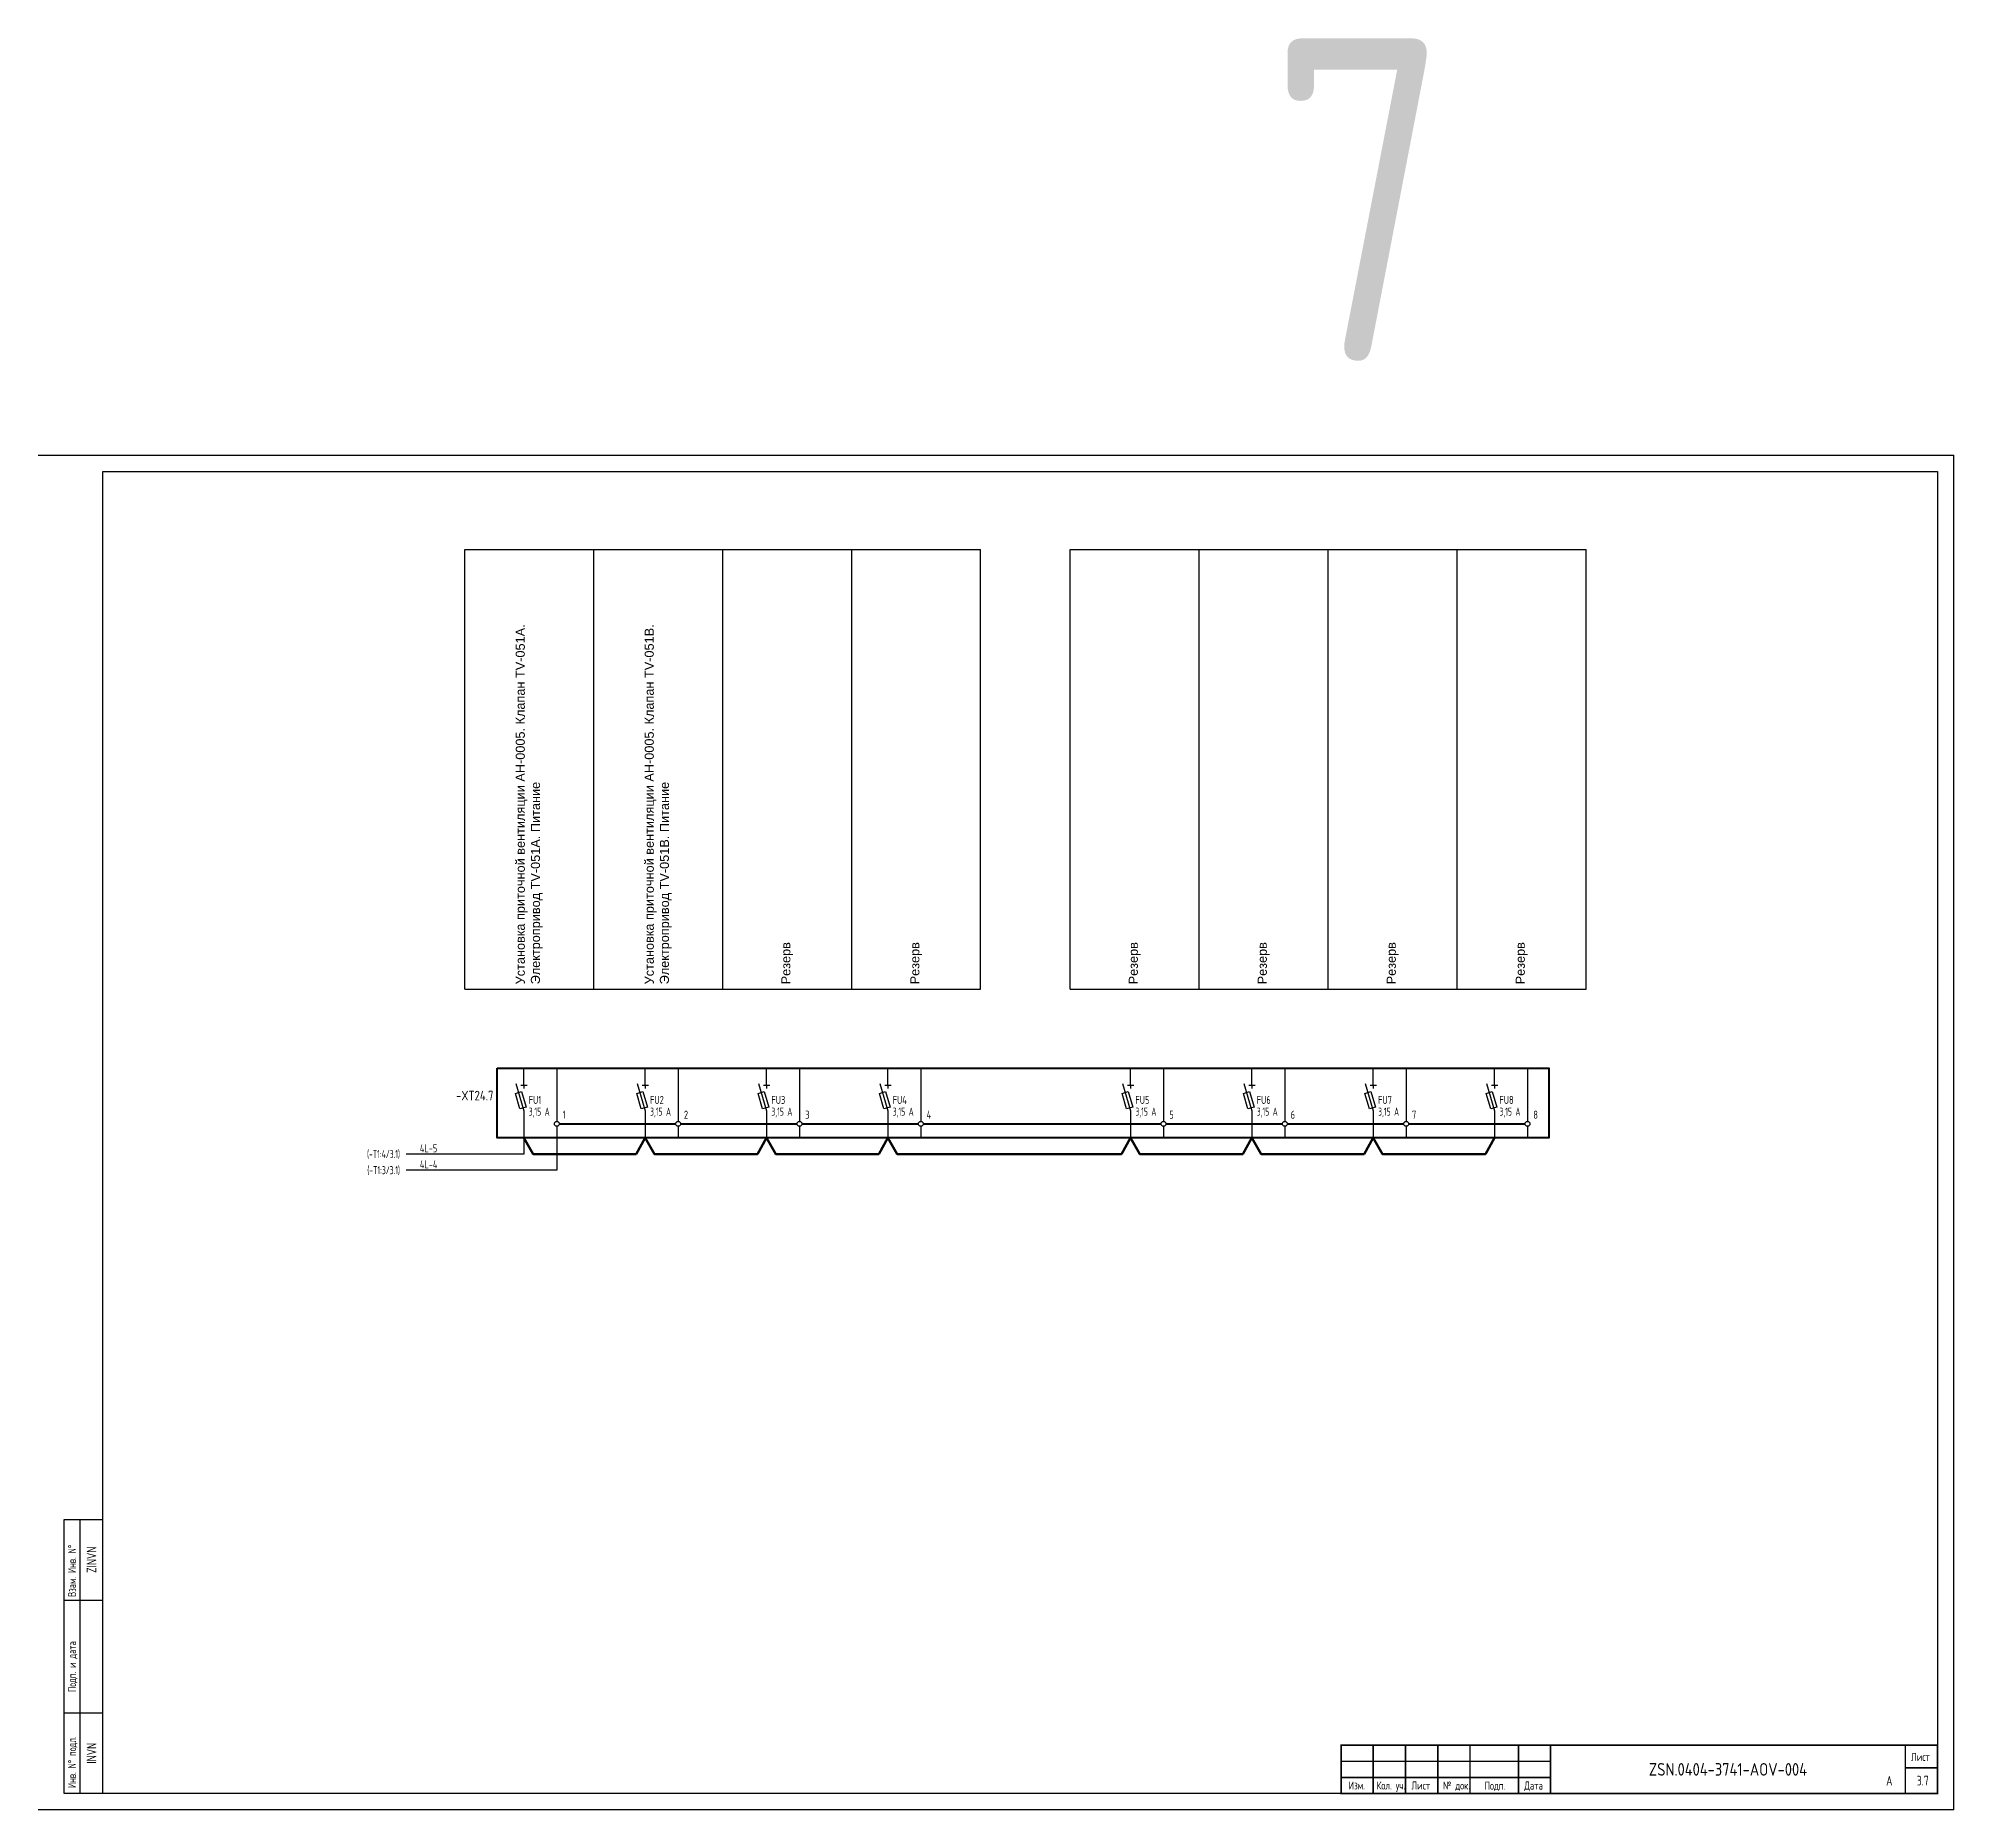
# Model space of a CAD drawing. Header units: millimetres. Extents: x 692 to 4850, y 1466 to 2016.
# Drawn here: x 4256 to 4850, y 1466 to 2016 of the extents above; entities that cross this region are included whole.
import ezdxf
from ezdxf.enums import TextEntityAlignment as Align

# ---------------------------------------------------------------- set-up
doc = ezdxf.new("R2010")
doc.units = ezdxf.units.MM
for name, color, linetype in [('Временный', 6, 'Continuous'), ('КИА_МАРКИРОВКА', 2, 'Continuous'), ('КИА_НАКЛЕЙКИ', 1, 'Continuous'), ('КИА_РАМКИ-ШТАМПЫ', 7, 'Continuous'), ('ФОРМАТ', 7, 'Continuous')]:
    doc.layers.add(name, color=color, linetype=linetype)
doc.styles.add('GOST-A 3-1', font='', dxfattribs={"height": 3})
doc.styles.add('GOSTA-2.5-1', font='', dxfattribs={"width": 0.9, "height": 2.5})
doc.styles.add('ROMAND0-100', font='romand.shx')
doc.styles.add('ROMANS0-60', font='romans.shx', dxfattribs={"width": 0.6})
doc.styles.add('ROMANS0-70', font='romans.shx', dxfattribs={"width": 0.7})
doc.styles.get("Standard").update_dxf_attribs({"font": 'arial.ttf'})
doc.styles.get('GOST-A 3-1').set_extended_font_data('GOST type A')
doc.styles.get('GOSTA-2.5-1').set_extended_font_data('GOST Type AU')

msp = doc.modelspace()

# ---------------------------------------------------------------- texts
at = {"style": 'GOST-A 3-1'}
msp.add_text('7', height=100, dxfattribs=at).set_placement((4637.67, 1915.71))
at = {"style": 'GOSTA-2.5-1'}
for s, width, p in [('FU1', 0.9, (4408.09, 1685.25)), ('FU2', 0.9, (4445.72, 1685.25)), ('FU3', 0.9, (4483.35, 1685.25)), ('FU4', 0.9, (4520.98, 1685.25)), ('FU5', 0.9, (4596.24, 1685.25)), ('FU6', 0.9, (4633.87, 1685.25)), ('FU7', 0.9, (4671.51, 1685.25)), ('FU8', 0.9, (4709.14, 1685.25)), ('3,15 A', 0.7, (4408.09, 1681.62)), ('1', 0.9, (4418.59, 1680.65)), ('3,15 A', 0.7, (4445.72, 1681.62)), ('2', 0.9, (4456.23, 1680.65)), ('3,15 A', 0.7, (4483.35, 1681.62)), ('3', 0.9, (4493.86, 1680.65)), ('3,15 A', 0.7, (4520.98, 1681.62)), ('4', 0.9, (4531.49, 1680.65)), ('3,15 A', 0.7, (4596.24, 1681.62)), ('5', 0.9, (4606.75, 1680.65)), ('3,15 A', 0.7, (4633.87, 1681.62)), ('6', 0.9, (4644.38, 1680.65)), ('3,15 A', 0.7, (4671.51, 1681.62)), ('7', 0.9, (4682.01, 1680.65)), ('3,15 A', 0.7, (4709.14, 1681.62)), ('8', 0.9, (4719.64, 1680.65))]:
    msp.add_text(s, height=2.5, dxfattribs=dict(at, width=width)).set_placement(p)
at = {"style": 'ROMANS0-70', "width": 0.7}
for s, p in [('Взам. Инв. N%%d', (4268.46, 1532.39)), ('Подп. и дата', (4268.46, 1502.86)), ('Инв. N%%d подл.', (4268.46, 1473.09))]:
    msp.add_text(s, height=2.5, rotation=90, dxfattribs=at).set_placement(p, align=Align.BOTTOM_LEFT)
at = {"style": 'ROMANS0-70', "width": 0.7, "flags": 12}
for tag, p in [('ZINVN', (4272.5, 1543.89)), ('INVN', (4272.5, 1483.89))]:
    msp.add_attdef(tag, text='', height=3, rotation=90, dxfattribs=at).set_placement(p, align=Align.MIDDLE_CENTER)
at = {"layer": 'Временный', "style": 'GOSTA-2.5-1', "width": 0.7}
for s, p in [('(-T1:4/3.1)', (4368.17, 1668.46)), ('(-T1:3/3.1)', (4368.17, 1663.46))]:
    msp.add_text(s, height=2.5, dxfattribs=at).set_placement(p, align=Align.RIGHT)
at = {"layer": 'КИА_МАРКИРОВКА', "style": 'GOSTA-2.5-1', "width": 0.9}
for s, p in [('4L-5', (4374.32, 1670.25)), ('4L-4', (4374.32, 1665.25))]:
    msp.add_text(s, height=2.5, dxfattribs=at).set_placement(p)
at = {"layer": 'КИА_НАКЛЕЙКИ', "style": 'GOST-A 3-1'}
msp.add_text('-XT24.7', height=3, dxfattribs=at).set_placement((4385.56, 1686.33))

# ---------------------------------------------------------------- blocks, each defined once
blk = doc.blocks.new('frm6')
at = {"layer": 'ФОРМАТ'}
blk.add_line((-185, 15), (-120, 15), dxfattribs=at)
at = {"layer": 'ФОРМАТ', "const_width": 0.5}
blk.add_lwpolyline([(-185, 15), (-185, 0), (0, 0), (0, 15)], close=True, dxfattribs=at)
for points in [[(-175, 15), (-175, 0)], [(-165, 15), (-165, 0)], [(-155, 15), (-155, 0)], [(-145, 15), (-145, 0)], [(-130, 15), (-130, 0)], [(-120, 15), (-120, 0)], [(-10, 15), (-10, 0)], [(-185, 10), (-120, 10)], [(-10, 8), (0, 8)], [(-185, 5), (-120, 5)]]:
    blk.add_lwpolyline(points, dxfattribs=at)
at = {"layer": 'ФОРМАТ', "style": 'GOSTA-2.5-1', "width": 0.95}
for s, p in [('Лист', (-8.17, 9.36)), ('Изм.', (-182.63, 0.5)), ('Кол. уч.', (-173.96, 0.5)), ('Лист', (-163.13, 0.5)), ('№ док.', (-153.38, 0.5)), ('Подп.', (-140.5, 0.44)), ('Дата', (-128.17, 0.5))]:
    blk.add_text(s, height=2.5, dxfattribs=at).set_placement(p, align=Align.BOTTOM_LEFT)
at = {"layer": 'ФОРМАТ', "flags": 8}
for tag, style, width, p in [('R2', 'ROMANS0-70', 0.7, (-184.4, 10)), ('QTY2', 'ROMANS0-70', 0.65, (-174.28, 10.29)), ('SH2', 'ROMANS0-70', 0.7, (-164.3, 10)), ('ND2', 'ROMANS0-60', 0.6, (-154.34, 10)), ('SIGN2', 'ROMANS0-70', 0.7, (-144.3, 10)), ('DATE2', 'ROMANS0-70', 0.43, (-129.4, 10)), ('R1', 'ROMANS0-70', 0.7, (-184.4, 5)), ('QTY1', 'ROMANS0-70', 0.65, (-174.28, 5.29)), ('SH1', 'ROMANS0-70', 0.7, (-164.3, 5)), ('ND1', 'ROMANS0-60', 0.6, (-154.34, 5)), ('SIGN1', 'ROMANS0-70', 0.7, (-144.3, 5)), ('DATE1', 'ROMANS0-70', 0.43, (-129.4, 5))]:
    blk.add_attdef(tag, text='', height=3, dxfattribs=dict(at, style=style, width=width)).set_placement(p, align=Align.BOTTOM_LEFT)
at = {"layer": 'ФОРМАТ', "style": 'ROMANS0-70', "width": 0.7, "flags": 8}
blk.add_attdef('SH', text='', height=3, dxfattribs=at).set_placement((-5.16, 3.75), align=Align.MIDDLE_CENTER)
blk = doc.blocks.new('*T46')
at = {"linetype": 'ByBlock', "lineweight": -2, "transparency": 16777216}
for p, q in [((0, 0), (0, 136.35)), ((0, 136.35), (160, 136.35)), ((40, 0), (40, 136.35)), ((80, 0), (80, 136.35)), ((120, 0), (120, 136.35)), ((160, 0), (160, 136.35)), ((187.76, 0), (187.76, 136.35)), ((187.76, 136.35), (347.76, 136.35)), ((227.76, 0), (227.76, 136.35)), ((267.76, 0), (267.76, 136.35)), ((307.76, 0), (307.76, 136.35)), ((347.76, 0), (347.76, 136.35)), ((0, 0), (160, 0)), ((187.76, 0), (347.76, 0))]:
    blk.add_line(p, q, dxfattribs=at)
at = {"color": 0, "transparency": 16777216, "width": 133.3522, "attachment_point": 4, "rotation": 90}
for s, insert, char_height in [('Установка приточной вентиляции AH-0005. Клапан TV-051A. Электропривод TV-051A. Питание ', (20, 1.5), 2.8222), ('Установка приточной вентиляции AH-0005. Клапан TV-051B. Электропривод TV-051B. Питание ', (60, 1.5), 2.8222), ('Резерв', (100, 1.5), 2.822), ('Резерв', (140, 1.5), 2.822), ('Резерв', (207.76, 1.5), 2.822), ('Резерв', (247.76, 1.5), 2.822), ('Резерв', (287.76, 1.5), 2.822), ('Резерв', (327.76, 1.5), 2.822)]:
    blk.add_mtext(s, dxfattribs=dict(at, insert=insert, char_height=char_height))
blk = doc.blocks.new('*T50')
at = {"linetype": 'ByBlock', "lineweight": -2, "transparency": 16777216}
for p, q in [((0, 0), (0, 136.35)), ((0, 136.35), (160, 136.35)), ((40, 0), (40, 136.35)), ((80, 0), (80, 136.35)), ((120, 0), (120, 136.35)), ((160, 0), (160, 136.35)), ((0, 0), (160, 0))]:
    blk.add_line(p, q, dxfattribs=at)
at = {"color": 0, "transparency": 16777216, "char_height": 2.822, "width": 133.3522, "attachment_point": 4, "rotation": 90}
for insert in [(20, 1.5), (60, 1.5), (100, 1.5), (140, 1.5)]:
    blk.add_mtext('Резерв', dxfattribs=dict(at, insert=insert))

# ---------------------------------------------------------------- linework, layer by layer
for p, q in [((4256, 1886.39), (4850, 1886.39)), ((4850, 1466.39), (4850, 1886.39)), ((4276, 1881.39), (4845, 1881.39)), ((4276, 1471.39), (4276, 1881.39)), ((4845, 1881.39), (4845, 1471.39)), ((4264, 1471.39), (4264, 1556.39)), ((4264, 1556.39), (4276, 1556.39)), ((4269, 1471.39), (4269, 1556.39)), ((4264, 1531.39), (4276, 1531.39)), ((4264, 1496.39), (4276, 1496.39)), ((4269, 1496.39), (4276, 1496.39)), ((4276, 1471.39), (4264, 1471.39)), ((4845, 1471.39), (4276, 1471.39)), ((4850, 1466.39), (4256, 1466.39))]:
    msp.add_line(p, q)
at = {"color": 0}
for p, q in [((4406.59, 1691.07), (4406.59, 1696.33)), ((4416.79, 1696.33), (4416.79, 1679.84)), ((4444.23, 1691.07), (4444.23, 1696.33)), ((4454.42, 1696.33), (4454.42, 1679.84)), ((4481.86, 1691.07), (4481.86, 1696.33)), ((4492.05, 1696.33), (4492.05, 1679.84)), ((4519.49, 1691.07), (4519.49, 1696.33)), ((4529.68, 1696.33), (4529.68, 1679.84)), ((4594.75, 1691.07), (4594.75, 1696.33)), ((4604.95, 1696.33), (4604.95, 1679.84)), ((4632.38, 1691.07), (4632.38, 1696.33)), ((4642.58, 1696.33), (4642.58, 1679.84)), ((4670.01, 1691.07), (4670.01, 1696.33)), ((4680.21, 1696.33), (4680.21, 1679.84)), ((4707.64, 1691.07), (4707.64, 1696.33)), ((4717.84, 1696.33), (4717.84, 1679.84)), ((4403.95, 1688.51), (4405.86, 1689.08)), ((4405.37, 1683.71), (4403.95, 1688.51)), ((4404.1, 1691.57), (4406.6, 1683.07)), ((4405.59, 1691.07), (4407.59, 1691.07)), ((4405.86, 1689.08), (4407.28, 1684.28)), ((4406.59, 1691.07), (4406.59, 1690.07)), ((4441.58, 1688.51), (4443.49, 1689.08)), ((4443, 1683.71), (4441.58, 1688.51)), ((4441.73, 1691.57), (4444.23, 1683.07)), ((4443.23, 1691.07), (4445.23, 1691.07)), ((4443.49, 1689.08), (4444.92, 1684.28)), ((4444.23, 1691.07), (4444.23, 1690.07)), ((4479.21, 1688.51), (4481.12, 1689.08)), ((4480.63, 1683.71), (4479.21, 1688.51)), ((4479.36, 1691.57), (4481.86, 1683.07)), ((4480.86, 1691.07), (4482.86, 1691.07)), ((4481.12, 1689.08), (4482.55, 1684.28)), ((4481.86, 1691.07), (4481.86, 1690.07)), ((4516.84, 1688.51), (4518.75, 1689.08)), ((4518.26, 1683.71), (4516.84, 1688.51)), ((4516.99, 1691.57), (4519.49, 1683.07)), ((4518.49, 1691.07), (4520.49, 1691.07)), ((4518.75, 1689.08), (4520.18, 1684.28)), ((4519.49, 1691.07), (4519.49, 1690.07)), ((4592.1, 1688.51), (4594.02, 1689.08)), ((4593.52, 1683.71), (4592.1, 1688.51)), ((4592.25, 1691.57), (4594.75, 1683.07)), ((4593.75, 1691.07), (4595.75, 1691.07)), ((4594.02, 1689.08), (4595.44, 1684.28)), ((4594.75, 1691.07), (4594.75, 1690.07)), ((4629.73, 1688.51), (4631.65, 1689.08)), ((4631.15, 1683.71), (4629.73, 1688.51)), ((4629.88, 1691.57), (4632.38, 1683.07)), ((4631.38, 1691.07), (4633.38, 1691.07)), ((4631.65, 1689.08), (4633.07, 1684.28)), ((4632.38, 1691.07), (4632.38, 1690.07)), ((4667.36, 1688.51), (4669.28, 1689.08)), ((4668.78, 1683.71), (4667.36, 1688.51)), ((4667.51, 1691.57), (4670.01, 1683.07)), ((4669.01, 1691.07), (4671.01, 1691.07)), ((4669.28, 1689.08), (4670.7, 1684.28)), ((4670.01, 1691.07), (4670.01, 1690.07)), ((4704.99, 1688.51), (4706.91, 1689.08)), ((4706.41, 1683.71), (4704.99, 1688.51)), ((4705.14, 1691.57), (4707.64, 1683.07)), ((4706.64, 1691.07), (4708.64, 1691.07)), ((4706.91, 1689.08), (4708.33, 1684.28)), ((4707.64, 1691.07), (4707.64, 1690.07)), ((4407.28, 1684.28), (4405.37, 1683.71)), ((4406.6, 1683.07), (4406.6, 1674.72)), ((4444.92, 1684.28), (4443, 1683.71)), ((4444.23, 1683.07), (4444.23, 1674.72)), ((4482.55, 1684.28), (4480.63, 1683.71)), ((4481.86, 1683.07), (4481.86, 1674.72)), ((4520.18, 1684.28), (4518.26, 1683.71)), ((4519.49, 1683.07), (4519.49, 1674.72)), ((4595.44, 1684.28), (4593.52, 1683.71)), ((4594.75, 1683.07), (4594.75, 1674.72)), ((4633.07, 1684.28), (4631.15, 1683.71)), ((4632.38, 1683.07), (4632.38, 1674.72)), ((4670.7, 1684.28), (4668.78, 1683.71)), ((4670.01, 1683.07), (4670.01, 1674.72)), ((4708.33, 1684.28), (4706.41, 1683.71)), ((4707.64, 1683.07), (4707.64, 1674.72)), ((4416.79, 1678.34), (4416.79, 1674.72)), ((4454.42, 1678.34), (4454.42, 1674.72)), ((4492.05, 1678.34), (4492.05, 1674.72)), ((4529.68, 1678.34), (4529.68, 1674.72)), ((4604.95, 1678.34), (4604.95, 1674.72)), ((4642.58, 1678.34), (4642.58, 1674.72)), ((4680.21, 1678.34), (4680.21, 1674.72)), ((4717.84, 1678.34), (4717.84, 1674.72))]:
    msp.add_line(p, q, dxfattribs=at)
at = {"color": 1, "linetype": 'Continuous', "lineweight": 40, "ltscale": 8}
for p, q in [((4417.54, 1679.09), (4453.67, 1679.09)), ((4455.17, 1679.09), (4491.3, 1679.09)), ((4492.8, 1679.09), (4528.93, 1679.09)), ((4530.43, 1679.09), (4604.2, 1679.09)), ((4605.7, 1679.09), (4641.83, 1679.09)), ((4643.33, 1679.09), (4679.46, 1679.09)), ((4680.96, 1679.09), (4717.09, 1679.09))]:
    msp.add_line(p, q, dxfattribs=at)
at = {"color": 1}
for p, q in [((4406.6, 1669.72), (4370.04, 1669.72)), ((4406.6, 1674.72), (4406.6, 1669.72)), ((4416.79, 1674.72), (4416.79, 1664.72)), ((4416.79, 1664.72), (4370.04, 1664.72))]:
    msp.add_line(p, q, dxfattribs=at)
at = {"color": 0, "lineweight": 40}
msp.add_lwpolyline([(4398.25, 1696.33), (4724.43, 1696.33), (4724.43, 1674.72), (4398.25, 1674.72)], close=True, dxfattribs=at)
at = {"color": 1, "lineweight": 50}
for points in [[(4406.6, 1674.72), (4409.44, 1669.72), (4441.39, 1669.72), (4444.23, 1674.72)], [(4444.23, 1674.72), (4447.07, 1669.72), (4479.02, 1669.72), (4481.86, 1674.72)], [(4481.86, 1674.72), (4484.7, 1669.72), (4516.65, 1669.72), (4519.49, 1674.72)], [(4519.49, 1674.72), (4522.33, 1669.72), (4591.91, 1669.72), (4594.75, 1674.72)], [(4594.75, 1674.72), (4597.59, 1669.72), (4629.54, 1669.72), (4632.38, 1674.72)], [(4632.38, 1674.72), (4635.22, 1669.72), (4667.17, 1669.72), (4670.01, 1674.72)], [(4670.01, 1674.72), (4672.85, 1669.72), (4704.8, 1669.72), (4707.64, 1674.72)]]:
    msp.add_lwpolyline(points, dxfattribs=at)
at = {"color": 0}
for centre in [(4416.79, 1679.09), (4454.42, 1679.09), (4492.05, 1679.09), (4529.68, 1679.09), (4604.95, 1679.09), (4642.58, 1679.09), (4680.21, 1679.09), (4717.84, 1679.09)]:
    msp.add_circle(centre, 0.75, dxfattribs=at)

# ---------------------------------------------------------------- block references
for name, p in [('*T46', (4388.24, 1720.83)), ('*T50', (4576, 1720.83))]:
    msp.add_blockref(name, p)
at = {"layer": 'КИА_РАМКИ-ШТАМПЫ'}
ref = msp.add_blockref('frm6', (4845, 1471.39), dxfattribs=at)
ref.add_attrib('TITLE', 'ZSN.0404-3741-AOV-004', dxfattribs={"layer": '0', "height": 3.9, "style": 'ROMAND0-100', "width": 0.8, "flags": 8}).set_placement((4780, 1478.89), align=Align.MIDDLE_CENTER)
ref.add_attrib('SH', '3.7', dxfattribs={"layer": '0', "height": 3, "style": 'ROMANS0-70', "width": 0.7, "flags": 8}).set_placement((4840.4, 1475.39), align=Align.MIDDLE_CENTER)
ref.add_attrib('REV', 'А', dxfattribs={"layer": '0', "height": 3, "style": 'ROMANS0-70', "width": 0.7, "flags": 8}).set_placement((4830.03, 1475.36), align=Align.MIDDLE_CENTER)

msp.set_redraw_order([(e.dxf.handle, doc.entitydb.next_handle()) for e in msp.query("TEXT MTEXT ATTDEF DIMENSION ARC_DIMENSION")])  # texts and dimensions are drawn at this point

doc.saveas('drawing.dxf')
